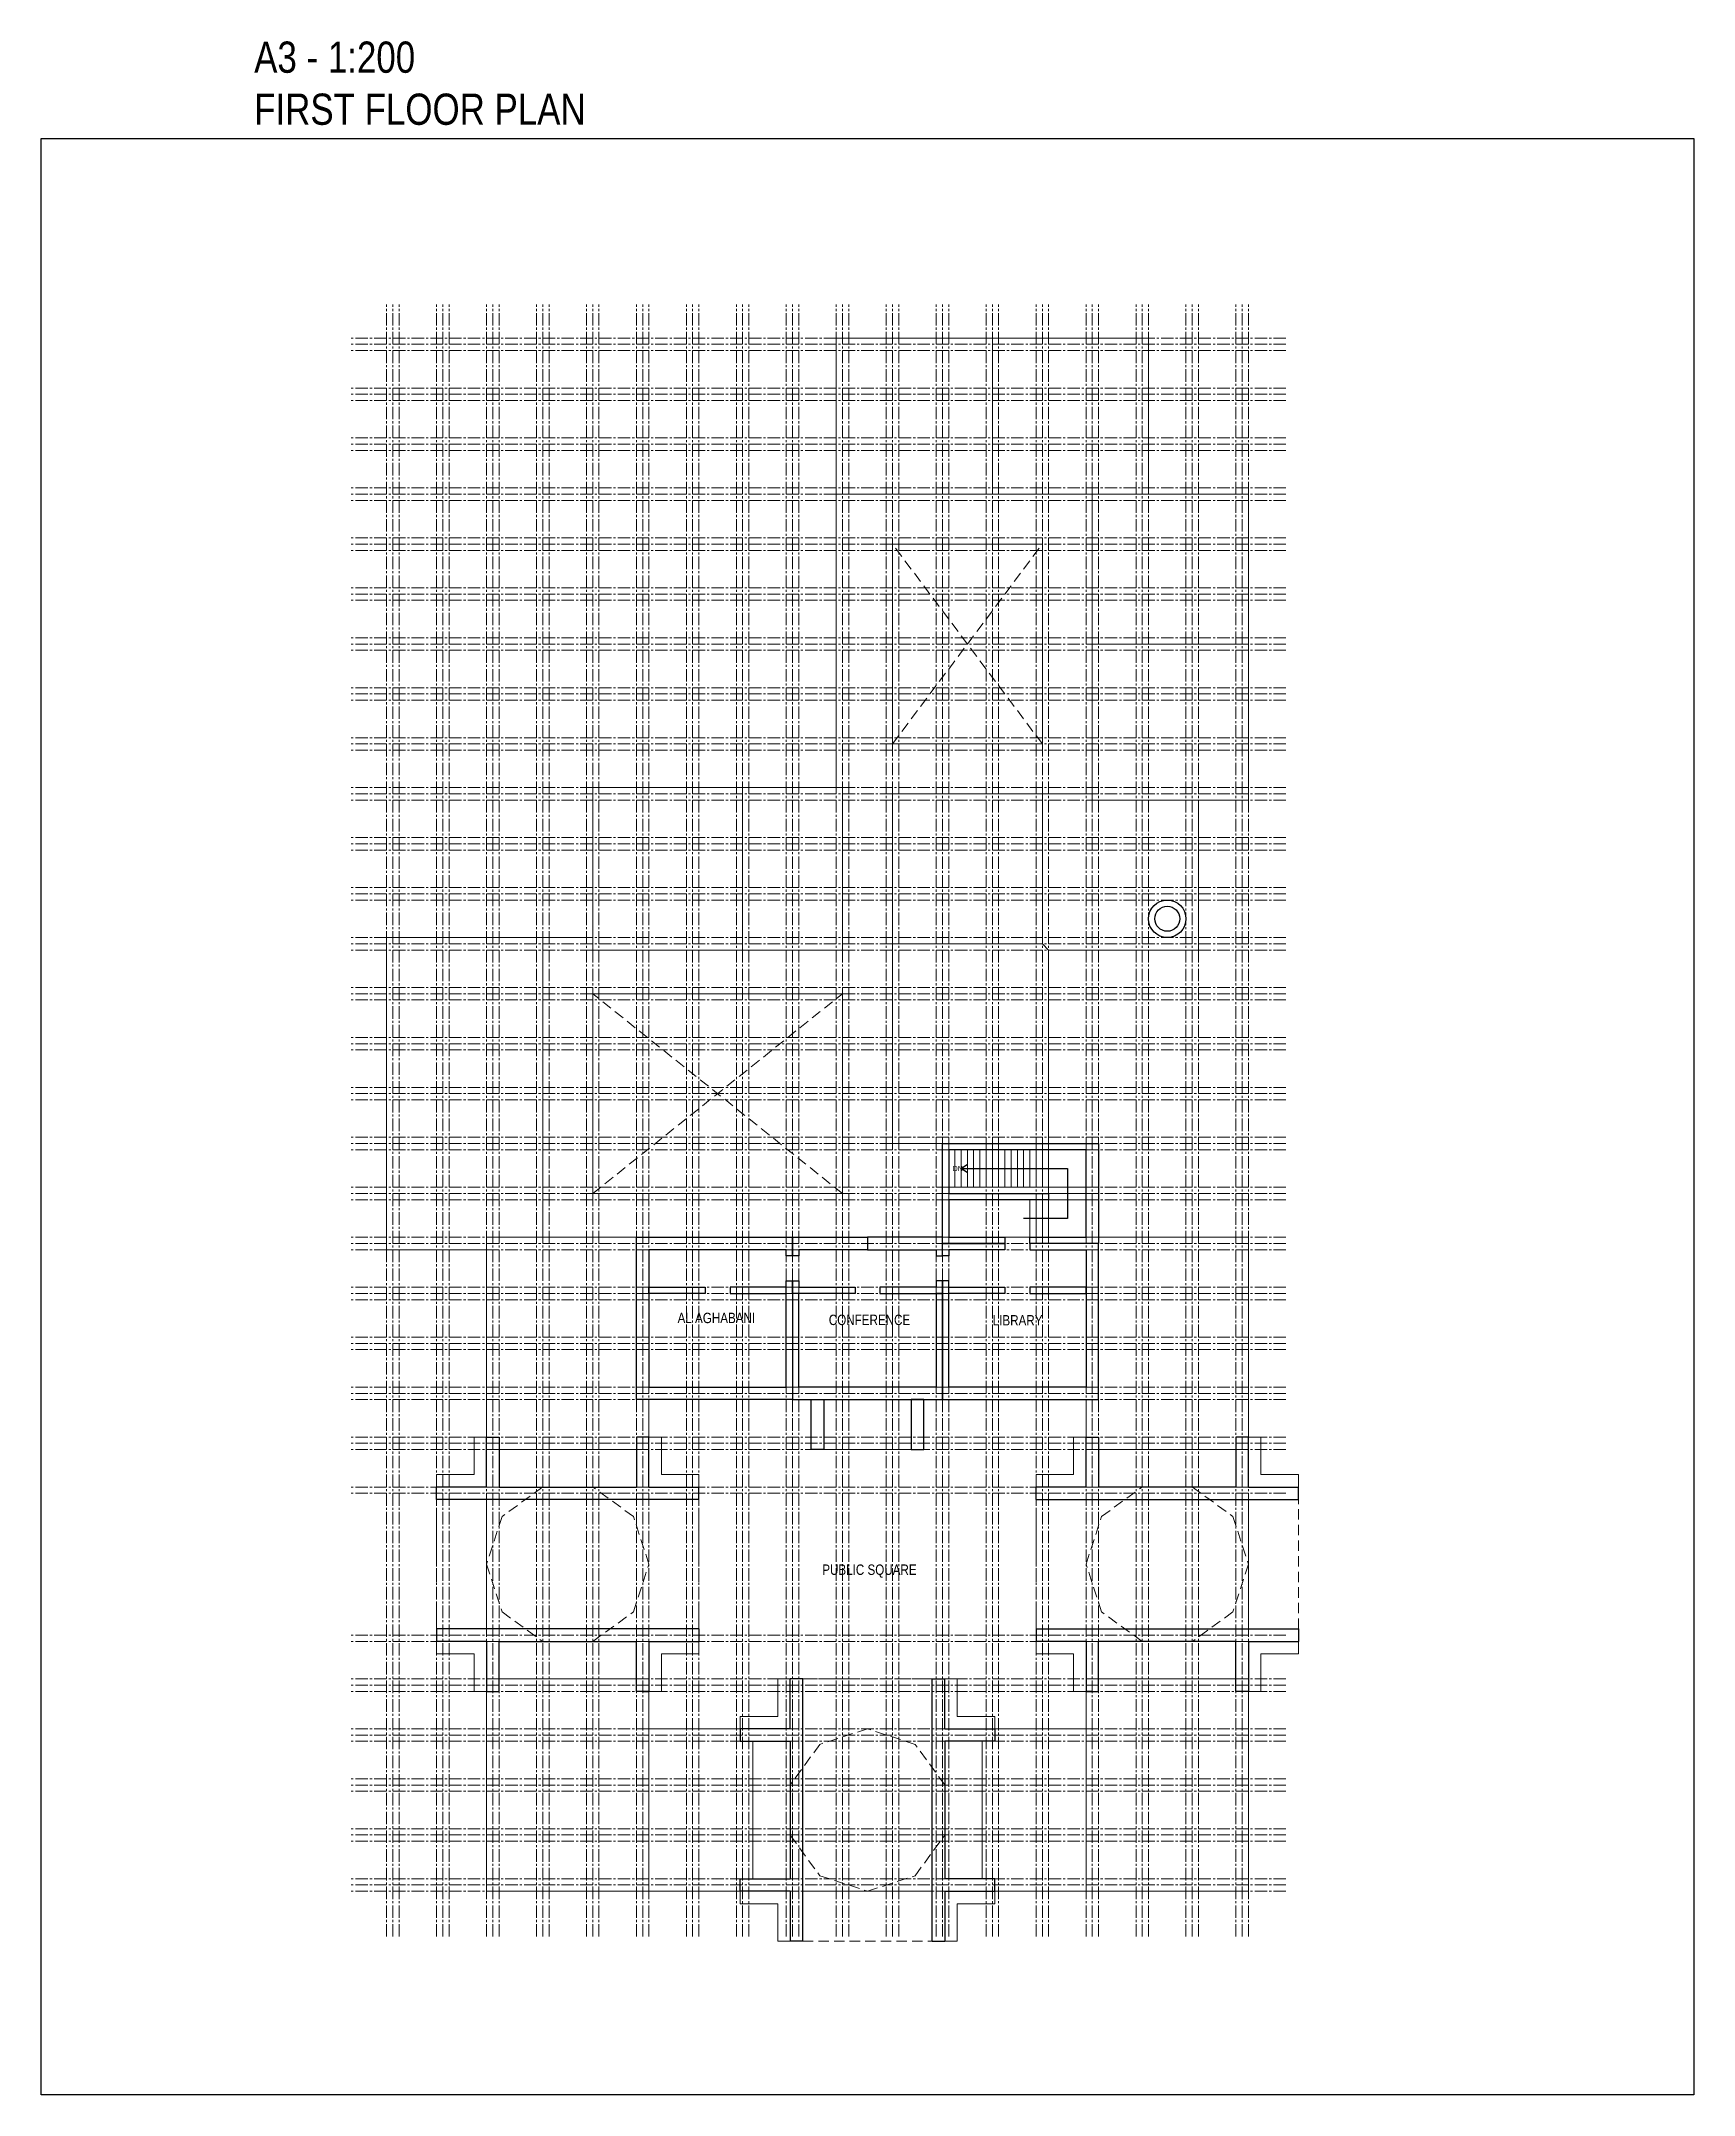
# Model space of a CAD drawing. Header units: millimetres. Extents: x 19 to 1143, y 22 to 444.
# Drawn here: x 442.4 to 521.8, y 150 to 248.7 of the extents above; entities that cross this region are included whole.
import ezdxf

# ---------------------------------------------------------------- set-up
doc = ezdxf.new("R2010")
doc.units = ezdxf.units.MM
doc.linetypes.add('ACAD_ISO04W100', pattern=[30, 24, -3, 0, -3])
doc.linetypes.add('HIDDEN', pattern=[0.375, 0.25, -0.125])
for name, color, linetype, lineweight in [('Above', 31, 'Continuous', 15), ('Elevation 1', 41, 'Continuous', 15), ('Elevation 2', 45, 'Continuous', 9), ('Grid', 115, 'ACAD_ISO04W100', 5), ('Hatch', 253, 'Continuous', 5), ('Wall', 42, 'Continuous', 30)]:
    doc.layers.add(name, color=color, linetype=linetype, lineweight=lineweight)
doc.layers.add('Text', color=254, linetype='Continuous')
doc.styles.add('1', font='arial.ttf')
doc.styles.add('THAI', font='', dxfattribs={"width": 0.8})
doc.styles.get('THAI').set_extended_font_data('VNI-Avo')
doc.dimstyles.new('A3-200', dxfattribs={"dimtxt": 1, "dimasz": 0.5, "dimexe": 0.5, "dimexo": 0.5, "dimgap": 0.1, "dimtad": 2, "dimdec": 1, "dimzin": 0, "dimdsep": 46, "dimtxsty": '1', "dimblk": 'ARCHTICK', "dimcen": 0.1, "dimdle": 0.5, "dimclrd": 256, "dimclre": 256, "dimclrt": 256, "dimadec": 0, "dimazin": 0, "dimtfac": 1, "dimtdec": 1, "dimtofl": 0, "dimtmove": 0, "dimatfit": 3, "dimldrblk": 'ARCHTICK', "dimfxl": 1, "dimtfillclr": 256, "dimtolj": 1, "dimtzin": 0, "dimarcsym": 0})

msp = doc.modelspace()

# ---------------------------------------------------------------- texts
at = {"layer": 'Elevation 1', "insert": (485.18, 194.608), "char_height": 0.25, "attachment_point": 1, "style": 'THAI'}
msp.add_mtext_dynamic_manual_height_columns('\\pi1.02053;{\\fArial|b0|i0|c0|p34;DN}', width=2.40012, gutter_width=1, heights=[0], dxfattribs=at)
at = {"layer": 'Text', "attachment_point": 1, "style": 'THAI'}
for s, width, insert, char_height in [('{\\fArial|b0|i0|c0|p34;A3 - 1:200\\PFIRST FLOOR PLAN}', 32.90016, (452.653, 248.628), 1.5), ('\\pi3.81089;{\\fArial|b0|i0|c0|p34;AL AGHABANI}', 11.29818, (469.183, 187.555), 0.5), ('\\pi3.72208;{\\fArial|b0|i0|c0|p34;CONFERENCE}', 11.29818, (476.536, 187.463), 0.5), ('\\pi4.4761;{\\fArial|b0|i0|c0|p34;LIBRARY}', 11.29818, (483.656, 187.442), 0.5), ('\\pi3.41881;{\\fArial|b0|i0|c0|p34;PUBLIC SQUARE}', 11.29818, (476.524, 175.46), 0.5)]:
    msp.add_mtext_dynamic_manual_height_columns(s, width=width, gutter_width=1, heights=[0], dxfattribs=dict(at, insert=insert, char_height=char_height))

# ---------------------------------------------------------------- blocks, each defined once
blk = doc.blocks.new('_ArchTick')
at = {"color": 0, "linetype": 'ByBlock', "const_width": 0.15}
blk.add_lwpolyline([(-0.5, -0.5), (0.5, 0.5)], dxfattribs=at)

# ---------------------------------------------------------------- linework, layer by layer
msp.add_lwpolyline([(442.417, 149.975), (442.417, 243.975), (521.817, 243.975), (521.817, 149.975)], close=True)
at = {"layer": 'Above', "linetype": 'HIDDEN', "ltscale": 2}
for p, q in [((461.417, 172.364), (461.417, 178.582)), ((474.017, 172.364), (474.017, 178.582)), ((490.217, 172.364), (490.217, 178.582)), ((502.817, 172.364), (502.817, 178.582)), ((479.008, 169.964), (485.226, 169.964)), ((479.008, 157.364), (485.226, 157.364))]:
    msp.add_line(p, q, dxfattribs=at)
for points in [[(471.617, 175.473), (470.872, 177.766), (468.922, 179.182), (466.512, 179.182), (464.562, 177.766), (463.817, 175.473), (464.562, 173.181), (466.512, 171.764), (468.922, 171.764), (470.872, 173.181)], [(492.617, 175.473), (493.362, 177.766), (495.312, 179.182), (497.722, 179.182), (499.672, 177.766), (500.417, 175.473), (499.672, 173.181), (497.722, 171.764), (495.312, 171.764), (493.362, 173.181)], [(482.117, 159.764), (484.409, 160.509), (485.826, 162.459), (485.826, 164.869), (484.409, 166.819), (482.117, 167.564), (479.825, 166.819), (478.408, 164.869), (478.408, 162.459), (479.825, 160.509)]]:
    msp.add_lwpolyline(points, close=True, dxfattribs=at)
at = {"layer": 'Elevation 1'}
for p, q in [((486.017, 193.582), (486.017, 195.382)), ((486.317, 193.582), (486.317, 195.382)), ((486.617, 193.582), (486.617, 195.382)), ((486.917, 193.582), (486.917, 195.382)), ((487.217, 193.582), (487.217, 195.382)), ((487.517, 193.582), (487.517, 195.382)), ((487.817, 193.582), (487.817, 195.382)), ((488.117, 193.582), (488.117, 195.382)), ((488.417, 193.582), (488.417, 195.382)), ((488.717, 193.582), (488.717, 195.382)), ((489.017, 193.582), (489.017, 195.382)), ((489.317, 193.582), (489.317, 195.382)), ((489.617, 193.582), (489.617, 195.382)), ((489.917, 193.582), (489.917, 195.382)), ((490.217, 193.582), (490.217, 195.382)), ((490.517, 193.582), (490.517, 195.382)), ((490.817, 193.582), (490.817, 195.382)), ((486.017, 193.582), (490.817, 193.582)), ((490.817, 193.282), (490.817, 193.582)), ((490.817, 193.582), (492.617, 193.582)), ((489.917, 191.182), (489.917, 192.982)), ((490.217, 191.182), (490.217, 192.982)), ((490.517, 191.182), (490.517, 192.982)), ((490.817, 193.282), (492.617, 193.282)), ((490.817, 191.182), (490.817, 192.982)), ((490.817, 192.982), (492.617, 192.982)), ((488.717, 191.182), (489.917, 191.182)), ((463.817, 178.582), (463.817, 172.364)), ((500.417, 178.582), (500.417, 172.364)), ((485.226, 159.764), (479.008, 159.764))]:
    msp.add_line(p, q, dxfattribs=at)
at = {"layer": 'Elevation 2'}
for p, q in [((480.609, 212.782), (480.617, 226.882)), ((476.117, 212.782), (468.917, 212.782)), ((468.917, 212.782), (468.917, 204.982)), ((480.917, 212.782), (476.117, 212.782)), ((476.117, 212.782), (476.117, 204.982)), ((480.917, 204.982), (480.917, 212.782)), ((483.317, 205.282), (483.317, 212.482)), ((483.317, 212.482), (490.517, 212.482)), ((490.517, 212.482), (492.917, 212.482)), ((490.517, 205.282), (490.517, 212.482)), ((490.517, 212.482), (490.517, 205.282)), ((498.017, 212.182), (498.017, 204.982)), ((459.017, 190.582), (459.017, 205.582)), ((459.017, 205.582), (468.917, 205.582)), ((466.517, 191.182), (466.517, 205.582)), ((490.517, 205.282), (483.317, 205.282)), ((483.317, 205.282), (483.317, 195.682)), ((490.517, 205.282), (490.817, 204.982)), ((468.917, 204.982), (476.117, 204.982)), ((476.117, 204.982), (480.917, 204.982)), ((498.017, 204.982), (490.817, 204.982)), ((490.817, 195.682), (490.817, 204.982)), ((483.317, 195.682), (490.817, 195.682)), ((459.017, 190.582), (463.817, 190.582)), ((463.817, 181.582), (463.817, 191.182)), ((463.817, 191.182), (466.517, 191.182)), ((466.517, 191.182), (471.017, 191.182)), ((493.217, 191.182), (500.417, 191.182)), ((500.417, 181.582), (500.417, 191.182)), ((471.617, 181.582), (471.617, 183.382)), ((492.617, 181.582), (492.617, 183.382)), ((463.817, 181.582), (463.217, 181.582)), ((463.217, 181.582), (463.217, 179.782)), ((471.617, 181.582), (472.217, 181.582)), ((472.217, 181.582), (472.217, 179.782)), ((492.617, 181.582), (492.017, 181.582)), ((492.017, 181.582), (492.017, 179.782)), ((500.417, 181.582), (501.017, 181.582)), ((501.017, 181.582), (501.017, 179.782)), ((464.417, 180.982), (471.017, 180.982)), ((480.017, 180.982), (484.217, 180.982)), ((499.817, 180.982), (493.217, 180.982)), ((463.217, 179.782), (461.417, 179.782)), ((461.417, 179.182), (461.417, 179.782)), ((472.217, 179.782), (474.017, 179.782)), ((474.017, 179.182), (474.017, 179.782)), ((492.017, 179.782), (490.217, 179.782)), ((490.217, 179.182), (490.217, 179.782)), ((501.017, 179.782), (502.817, 179.782)), ((502.817, 179.182), (502.817, 179.782)), ((461.417, 171.764), (461.417, 171.164)), ((474.017, 171.764), (474.017, 171.164)), ((490.217, 171.764), (490.217, 171.164)), ((502.817, 171.764), (502.817, 171.164)), ((463.217, 171.164), (461.417, 171.164)), ((463.217, 169.364), (463.217, 171.164)), ((472.217, 171.164), (474.017, 171.164)), ((472.217, 169.364), (472.217, 171.164)), ((492.017, 171.164), (490.217, 171.164)), ((492.017, 169.364), (492.017, 171.164)), ((501.017, 171.164), (502.817, 171.164)), ((501.017, 169.364), (501.017, 171.164)), ((464.417, 169.964), (471.017, 169.964)), ((477.808, 168.164), (477.808, 169.964)), ((478.408, 169.964), (477.808, 169.964)), ((485.826, 169.964), (486.426, 169.964)), ((486.426, 168.164), (486.426, 169.964)), ((499.817, 169.964), (493.217, 169.964)), ((463.817, 169.364), (463.217, 169.364)), ((463.817, 159.764), (463.817, 169.364)), ((471.617, 169.364), (472.217, 169.364)), ((471.617, 169.364), (471.617, 159.764)), ((492.617, 169.364), (492.017, 169.364)), ((492.617, 169.364), (492.617, 159.764)), ((500.417, 159.764), (500.417, 169.364)), ((500.417, 169.364), (501.017, 169.364)), ((476.008, 167.564), (476.008, 168.164)), ((476.008, 168.164), (477.808, 168.164)), ((488.226, 168.164), (486.426, 168.164)), ((488.226, 167.564), (488.226, 168.164)), ((471.617, 167.564), (476.008, 167.564)), ((476.608, 166.964), (476.608, 160.364)), ((487.626, 166.964), (487.626, 160.364)), ((492.617, 167.564), (488.226, 167.564)), ((476.008, 159.764), (463.817, 159.764)), ((476.008, 159.764), (476.008, 159.164)), ((476.008, 159.164), (477.808, 159.164)), ((477.808, 159.164), (477.808, 157.364)), ((486.426, 159.164), (486.426, 157.364)), ((488.226, 159.164), (486.426, 159.164)), ((488.226, 159.764), (488.226, 159.164)), ((488.226, 159.764), (500.417, 159.764)), ((478.408, 157.364), (477.808, 157.364)), ((485.826, 157.364), (486.426, 157.364))]:
    msp.add_line(p, q, dxfattribs=at)
for points in [[(480.617, 226.882), (480.617, 234.382), (488.117, 234.382), (488.117, 226.882)], [(488.117, 226.882), (488.117, 234.382), (495.617, 234.382), (495.617, 226.882)], [(492.917, 226.882), (500.417, 226.882), (500.417, 219.682), (492.917, 219.682)], [(483.317, 224.482), (490.517, 224.482), (490.517, 214.882), (483.317, 214.882)], [(492.917, 219.682), (500.417, 219.682), (500.417, 212.182), (492.917, 212.182)], [(480.917, 202.882), (468.917, 202.882), (468.917, 193.282), (480.917, 193.282)]]:
    msp.add_lwpolyline(points, close=True, dxfattribs=at)
at = {"layer": 'Grid', "ltscale": 0.025}
for p, q in [((459.017, 157.582), (459.017, 235.987)), ((459.317, 157.582), (459.317, 235.987)), ((459.617, 157.582), (459.617, 235.987)), ((461.417, 157.582), (461.417, 235.987)), ((461.717, 157.582), (461.717, 235.987)), ((462.017, 157.582), (462.017, 235.987)), ((463.817, 157.582), (463.817, 235.987)), ((464.117, 157.582), (464.117, 235.987)), ((464.417, 157.582), (464.417, 235.987)), ((466.217, 157.582), (466.217, 235.987)), ((466.517, 157.582), (466.517, 235.987)), ((466.817, 157.582), (466.817, 235.987)), ((468.617, 157.582), (468.617, 235.987)), ((468.917, 157.582), (468.917, 235.987)), ((469.217, 157.582), (469.217, 235.987)), ((471.017, 157.582), (471.017, 235.987)), ((471.317, 157.582), (471.317, 235.987)), ((471.617, 157.582), (471.617, 235.987)), ((473.417, 157.582), (473.417, 235.987)), ((473.717, 157.582), (473.717, 235.987)), ((474.017, 157.582), (474.017, 235.987)), ((475.817, 157.582), (475.817, 235.987)), ((476.117, 157.582), (476.117, 235.987)), ((476.417, 157.582), (476.417, 235.987)), ((478.217, 157.582), (478.217, 235.987)), ((478.517, 157.582), (478.517, 235.987)), ((478.817, 157.582), (478.817, 235.987)), ((480.617, 157.582), (480.617, 235.987)), ((480.917, 157.582), (480.917, 235.987)), ((481.217, 157.582), (481.217, 235.987)), ((483.017, 157.582), (483.017, 235.987)), ((483.317, 157.582), (483.317, 235.987)), ((483.617, 157.582), (483.617, 235.987)), ((485.417, 157.582), (485.417, 235.987)), ((485.717, 157.582), (485.717, 235.987)), ((486.017, 157.582), (486.017, 235.987)), ((487.817, 157.582), (487.817, 235.987)), ((488.117, 157.582), (488.117, 235.987)), ((488.417, 157.582), (488.417, 235.987)), ((490.217, 157.582), (490.217, 235.987)), ((490.517, 157.582), (490.517, 235.987)), ((490.817, 157.582), (490.817, 235.987)), ((492.617, 157.582), (492.617, 235.987)), ((492.917, 157.582), (492.917, 235.987)), ((493.217, 157.582), (493.217, 235.987)), ((495.017, 157.582), (495.017, 235.987)), ((495.317, 157.582), (495.317, 235.987)), ((495.617, 157.582), (495.617, 235.987)), ((497.417, 157.582), (497.417, 235.987)), ((497.717, 157.582), (497.717, 235.987)), ((498.017, 157.582), (498.017, 235.987)), ((499.817, 157.582), (499.817, 235.987)), ((500.117, 157.582), (500.117, 235.987)), ((500.417, 157.582), (500.417, 235.987)), ((502.217, 234.382), (457.217, 234.382)), ((502.217, 234.082), (457.217, 234.082)), ((502.217, 233.782), (457.217, 233.782)), ((502.217, 231.982), (457.217, 231.982)), ((502.217, 231.682), (457.217, 231.682)), ((502.217, 231.382), (457.217, 231.382)), ((502.217, 229.582), (457.217, 229.582)), ((502.217, 229.282), (457.217, 229.282)), ((502.217, 228.982), (457.217, 228.982)), ((502.217, 227.182), (457.217, 227.182)), ((502.217, 226.882), (457.217, 226.882)), ((502.217, 226.582), (457.217, 226.582)), ((502.217, 224.782), (457.217, 224.782)), ((502.217, 224.482), (457.217, 224.482)), ((502.217, 224.182), (457.217, 224.182)), ((502.217, 222.382), (457.217, 222.382)), ((502.217, 222.082), (457.217, 222.082)), ((502.217, 221.782), (457.217, 221.782)), ((502.217, 219.982), (457.217, 219.982)), ((502.217, 219.682), (457.217, 219.682)), ((502.217, 219.382), (457.217, 219.382)), ((502.217, 217.582), (457.217, 217.582)), ((502.217, 217.282), (457.217, 217.282)), ((502.217, 216.982), (457.217, 216.982)), ((502.217, 215.182), (457.217, 215.182)), ((502.217, 214.882), (457.217, 214.882)), ((502.217, 214.582), (457.217, 214.582)), ((502.217, 212.782), (457.217, 212.782)), ((502.217, 212.482), (457.217, 212.482)), ((502.217, 212.182), (457.217, 212.182)), ((502.217, 210.382), (457.217, 210.382)), ((502.217, 210.082), (457.217, 210.082)), ((502.217, 209.782), (457.217, 209.782)), ((502.217, 207.982), (457.217, 207.982)), ((502.217, 207.682), (457.217, 207.682)), ((502.217, 207.382), (457.217, 207.382)), ((502.217, 205.582), (457.217, 205.582)), ((502.217, 205.282), (457.217, 205.282)), ((502.217, 204.982), (457.217, 204.982)), ((502.217, 203.182), (457.217, 203.182)), ((502.217, 202.882), (457.217, 202.882)), ((502.217, 202.582), (457.217, 202.582)), ((502.217, 200.782), (457.217, 200.782)), ((502.217, 200.482), (457.217, 200.482)), ((502.217, 200.182), (457.217, 200.182)), ((502.217, 198.382), (457.217, 198.382)), ((502.217, 198.082), (457.217, 198.082)), ((502.217, 197.782), (457.217, 197.782)), ((502.217, 195.982), (457.217, 195.982)), ((502.217, 195.682), (457.217, 195.682)), ((502.217, 195.382), (457.217, 195.382)), ((502.217, 193.582), (457.217, 193.582)), ((502.217, 193.282), (457.217, 193.282)), ((502.217, 192.982), (457.217, 192.982)), ((502.217, 191.182), (457.217, 191.182)), ((502.217, 190.882), (457.217, 190.882)), ((502.217, 190.582), (457.217, 190.582)), ((502.217, 188.782), (457.217, 188.782)), ((502.217, 188.482), (457.217, 188.482)), ((502.217, 188.182), (457.217, 188.182)), ((502.217, 186.382), (457.217, 186.382)), ((502.217, 186.082), (457.217, 186.082)), ((502.217, 185.782), (457.217, 185.782)), ((502.217, 183.982), (457.217, 183.982)), ((502.217, 183.682), (457.217, 183.682)), ((502.217, 183.382), (457.217, 183.382)), ((502.217, 181.582), (457.217, 181.582)), ((502.217, 181.282), (457.217, 181.282)), ((502.217, 180.982), (457.217, 180.982)), ((502.217, 179.182), (457.217, 179.182)), ((502.217, 178.882), (457.217, 178.882)), ((502.217, 172.064), (457.217, 172.064)), ((502.217, 171.764), (457.217, 171.764)), ((502.217, 169.964), (457.217, 169.964)), ((502.217, 169.664), (457.217, 169.664)), ((502.217, 169.364), (457.217, 169.364)), ((502.217, 167.564), (457.217, 167.564)), ((502.217, 167.264), (457.217, 167.264)), ((502.217, 166.964), (457.217, 166.964)), ((502.217, 165.164), (457.217, 165.164)), ((502.217, 164.864), (457.217, 164.864)), ((502.217, 164.564), (457.217, 164.564)), ((502.217, 162.764), (457.217, 162.764)), ((502.217, 162.464), (457.217, 162.464)), ((502.217, 162.164), (457.217, 162.164)), ((502.217, 160.364), (457.217, 160.364)), ((502.217, 160.064), (457.217, 160.064)), ((502.217, 159.764), (457.217, 159.764))]:
    msp.add_line(p, q, dxfattribs=at)
at = {"layer": 'Hatch', "linetype": 'HIDDEN', "ltscale": 2}
for p, q in [((490.517, 214.882), (483.317, 224.482)), ((483.317, 214.882), (490.517, 224.482)), ((480.917, 193.282), (468.917, 202.882)), ((468.917, 193.282), (480.917, 202.882))]:
    msp.add_line(p, q, dxfattribs=at)
at = {"layer": 'Wall'}
for p, q in [((463.817, 181.582), (464.417, 181.582)), ((463.817, 179.182), (463.817, 181.582)), ((464.417, 181.582), (464.417, 179.182)), ((471.617, 181.582), (471.017, 181.582)), ((471.017, 181.582), (471.017, 179.182)), ((471.617, 179.182), (471.617, 181.582)), ((492.617, 181.582), (493.217, 181.582)), ((492.617, 179.182), (492.617, 181.582)), ((493.217, 181.582), (493.217, 179.182)), ((500.417, 181.582), (499.817, 181.582)), ((499.817, 181.582), (499.817, 179.182)), ((500.417, 179.182), (500.417, 181.582)), ((461.417, 178.582), (461.417, 179.182)), ((463.817, 179.182), (461.417, 179.182)), ((464.417, 179.182), (471.017, 179.182)), ((471.617, 179.182), (474.017, 179.182)), ((474.017, 178.582), (474.017, 179.182)), ((490.217, 178.582), (490.217, 179.182)), ((492.617, 179.182), (490.217, 179.182)), ((499.817, 179.182), (493.217, 179.182)), ((500.417, 179.182), (502.817, 179.182)), ((502.817, 178.582), (502.817, 179.182)), ((474.017, 178.582), (461.417, 178.582)), ((490.217, 178.582), (502.817, 178.582)), ((461.417, 172.364), (461.417, 171.764)), ((474.017, 172.364), (461.417, 172.364)), ((463.817, 171.764), (461.417, 171.764)), ((463.817, 171.764), (463.817, 169.364)), ((464.417, 171.764), (471.017, 171.764)), ((464.417, 169.364), (464.417, 171.764)), ((471.017, 169.364), (471.017, 171.764)), ((471.617, 171.764), (474.017, 171.764)), ((471.617, 171.764), (471.617, 169.364)), ((474.017, 172.364), (474.017, 171.764)), ((490.217, 172.364), (490.217, 171.764)), ((490.217, 172.364), (502.817, 172.364)), ((492.617, 171.764), (490.217, 171.764)), ((492.617, 171.764), (492.617, 169.364)), ((499.817, 171.764), (493.217, 171.764)), ((493.217, 169.364), (493.217, 171.764)), ((499.817, 169.364), (499.817, 171.764)), ((500.417, 171.764), (502.817, 171.764)), ((500.417, 171.764), (500.417, 169.364)), ((502.817, 172.364), (502.817, 171.764)), ((479.008, 169.964), (478.408, 169.964)), ((478.408, 167.564), (478.408, 169.964)), ((479.008, 157.364), (479.008, 169.964)), ((485.226, 169.964), (485.826, 169.964)), ((485.226, 157.364), (485.226, 169.964)), ((485.826, 167.564), (485.826, 169.964)), ((463.817, 169.364), (464.417, 169.364)), ((471.617, 169.364), (471.017, 169.364)), ((471.317, 169.364), (471.617, 169.364)), ((492.917, 169.364), (492.617, 169.364)), ((492.617, 169.364), (493.217, 169.364)), ((500.417, 169.364), (499.817, 169.364)), ((476.008, 167.564), (476.008, 166.964)), ((478.408, 167.564), (476.008, 167.564)), ((476.008, 166.964), (478.408, 166.964)), ((478.408, 166.964), (478.408, 160.364)), ((485.826, 167.564), (488.226, 167.564)), ((485.826, 166.964), (485.826, 160.364)), ((488.226, 166.964), (485.826, 166.964)), ((488.226, 167.564), (488.226, 166.964)), ((476.008, 159.764), (476.008, 160.364)), ((476.008, 160.364), (478.408, 160.364)), ((488.226, 160.364), (485.826, 160.364)), ((488.226, 159.764), (488.226, 160.364)), ((478.408, 159.764), (476.008, 159.764)), ((478.408, 159.764), (478.408, 157.364)), ((485.826, 159.764), (485.826, 157.364)), ((485.826, 159.764), (488.226, 159.764)), ((479.008, 157.364), (478.408, 157.364)), ((485.226, 157.364), (485.826, 157.364))]:
    msp.add_line(p, q, dxfattribs=at)
for points in [[(485.717, 190.882), (485.717, 195.682), (493.217, 195.682), (493.217, 190.882), (489.917, 190.882), (489.917, 191.182), (492.617, 191.182), (492.617, 195.382), (486.017, 195.382), (486.017, 193.282), (490.817, 193.282), (490.817, 192.982), (486.017, 192.982), (486.017, 191.182), (488.717, 191.182), (488.717, 190.882)], [(478.517, 189.082), (478.517, 183.382), (471.017, 183.382), (471.017, 191.182), (478.517, 191.182), (478.517, 190.282), (478.217, 190.282), (478.217, 190.582), (471.617, 190.582), (471.617, 183.982), (478.217, 183.982), (478.217, 189.082)], [(485.717, 189.082), (485.717, 183.382), (493.217, 183.382), (493.217, 190.882), (489.917, 190.882), (489.917, 190.582), (489.917, 190.582), (489.917, 190.582), (492.617, 190.582), (492.617, 183.982), (486.017, 183.982), (486.017, 189.082)], [(471.617, 188.782), (471.617, 188.782), (474.317, 188.782), (474.317, 188.482), (471.617, 188.482), (471.617, 188.782)], [(478.217, 188.782), (478.217, 188.782), (475.517, 188.782), (475.517, 188.482), (478.217, 188.482), (478.217, 188.782)], [(478.817, 189.082), (478.817, 188.782), (481.517, 188.782), (481.517, 188.482), (478.517, 188.482), (478.517, 189.082)], [(485.417, 188.182), (485.417, 188.182), (485.417, 183.982), (478.817, 183.982), (478.817, 188.182), (478.817, 188.182), (478.817, 188.482), (478.517, 188.482), (478.517, 183.382), (485.717, 183.382), (485.717, 188.482), (485.417, 188.482)], [(485.417, 189.082), (485.417, 188.782), (482.717, 188.782), (482.717, 188.482), (485.717, 188.482), (485.717, 189.082)], [(486.017, 188.782), (486.017, 188.782), (488.717, 188.782), (488.717, 188.482), (486.017, 188.482), (486.017, 188.782)], [(492.617, 188.782), (492.617, 188.782), (489.917, 188.782), (489.917, 188.482), (492.617, 188.482), (492.617, 188.782)], [(479.417, 183.382), (480.017, 183.382), (480.017, 180.982), (479.417, 180.982)], [(484.817, 183.382), (484.217, 183.382), (484.217, 180.982), (484.817, 180.982)]]:
    msp.add_lwpolyline(points, close=True, dxfattribs=at)
for points in [[(478.817, 190.282), (478.517, 190.282), (478.517, 191.182), (482.117, 191.182), (482.117, 190.582), (478.817, 190.582), (478.817, 190.282)], [(485.417, 190.282), (485.717, 190.282), (485.717, 191.182), (482.117, 191.182), (482.117, 190.582), (485.417, 190.582), (485.417, 190.282)], [(486.017, 190.282), (485.717, 190.282), (485.717, 190.882), (488.717, 190.882), (488.717, 190.582), (486.017, 190.582), (486.017, 190.282)]]:
    msp.add_lwpolyline(points, dxfattribs=at)
for radius in [0.9, 0.6]:
    msp.add_circle((496.517, 206.482), radius, dxfattribs=at)

msp.set_redraw_order([(e.dxf.handle, doc.entitydb.next_handle()) for e in msp.query("TEXT MTEXT ATTDEF DIMENSION ARC_DIMENSION")])  # texts and dimensions are drawn at this point

# ---------------------------------------------------------------- leaders
at = {"layer": 'Elevation 1'}
msp.add_leader([(486.617, 194.482), (491.717, 194.482), (491.717, 192.082), (489.617, 192.082)], dimstyle='A3-200', override={"dimasz": 0.3, "dimgap": 0.1, "dimtad": 0, "dimldrblk": 'Open90'}, dxfattribs=at)

doc.saveas('drawing.dxf')
